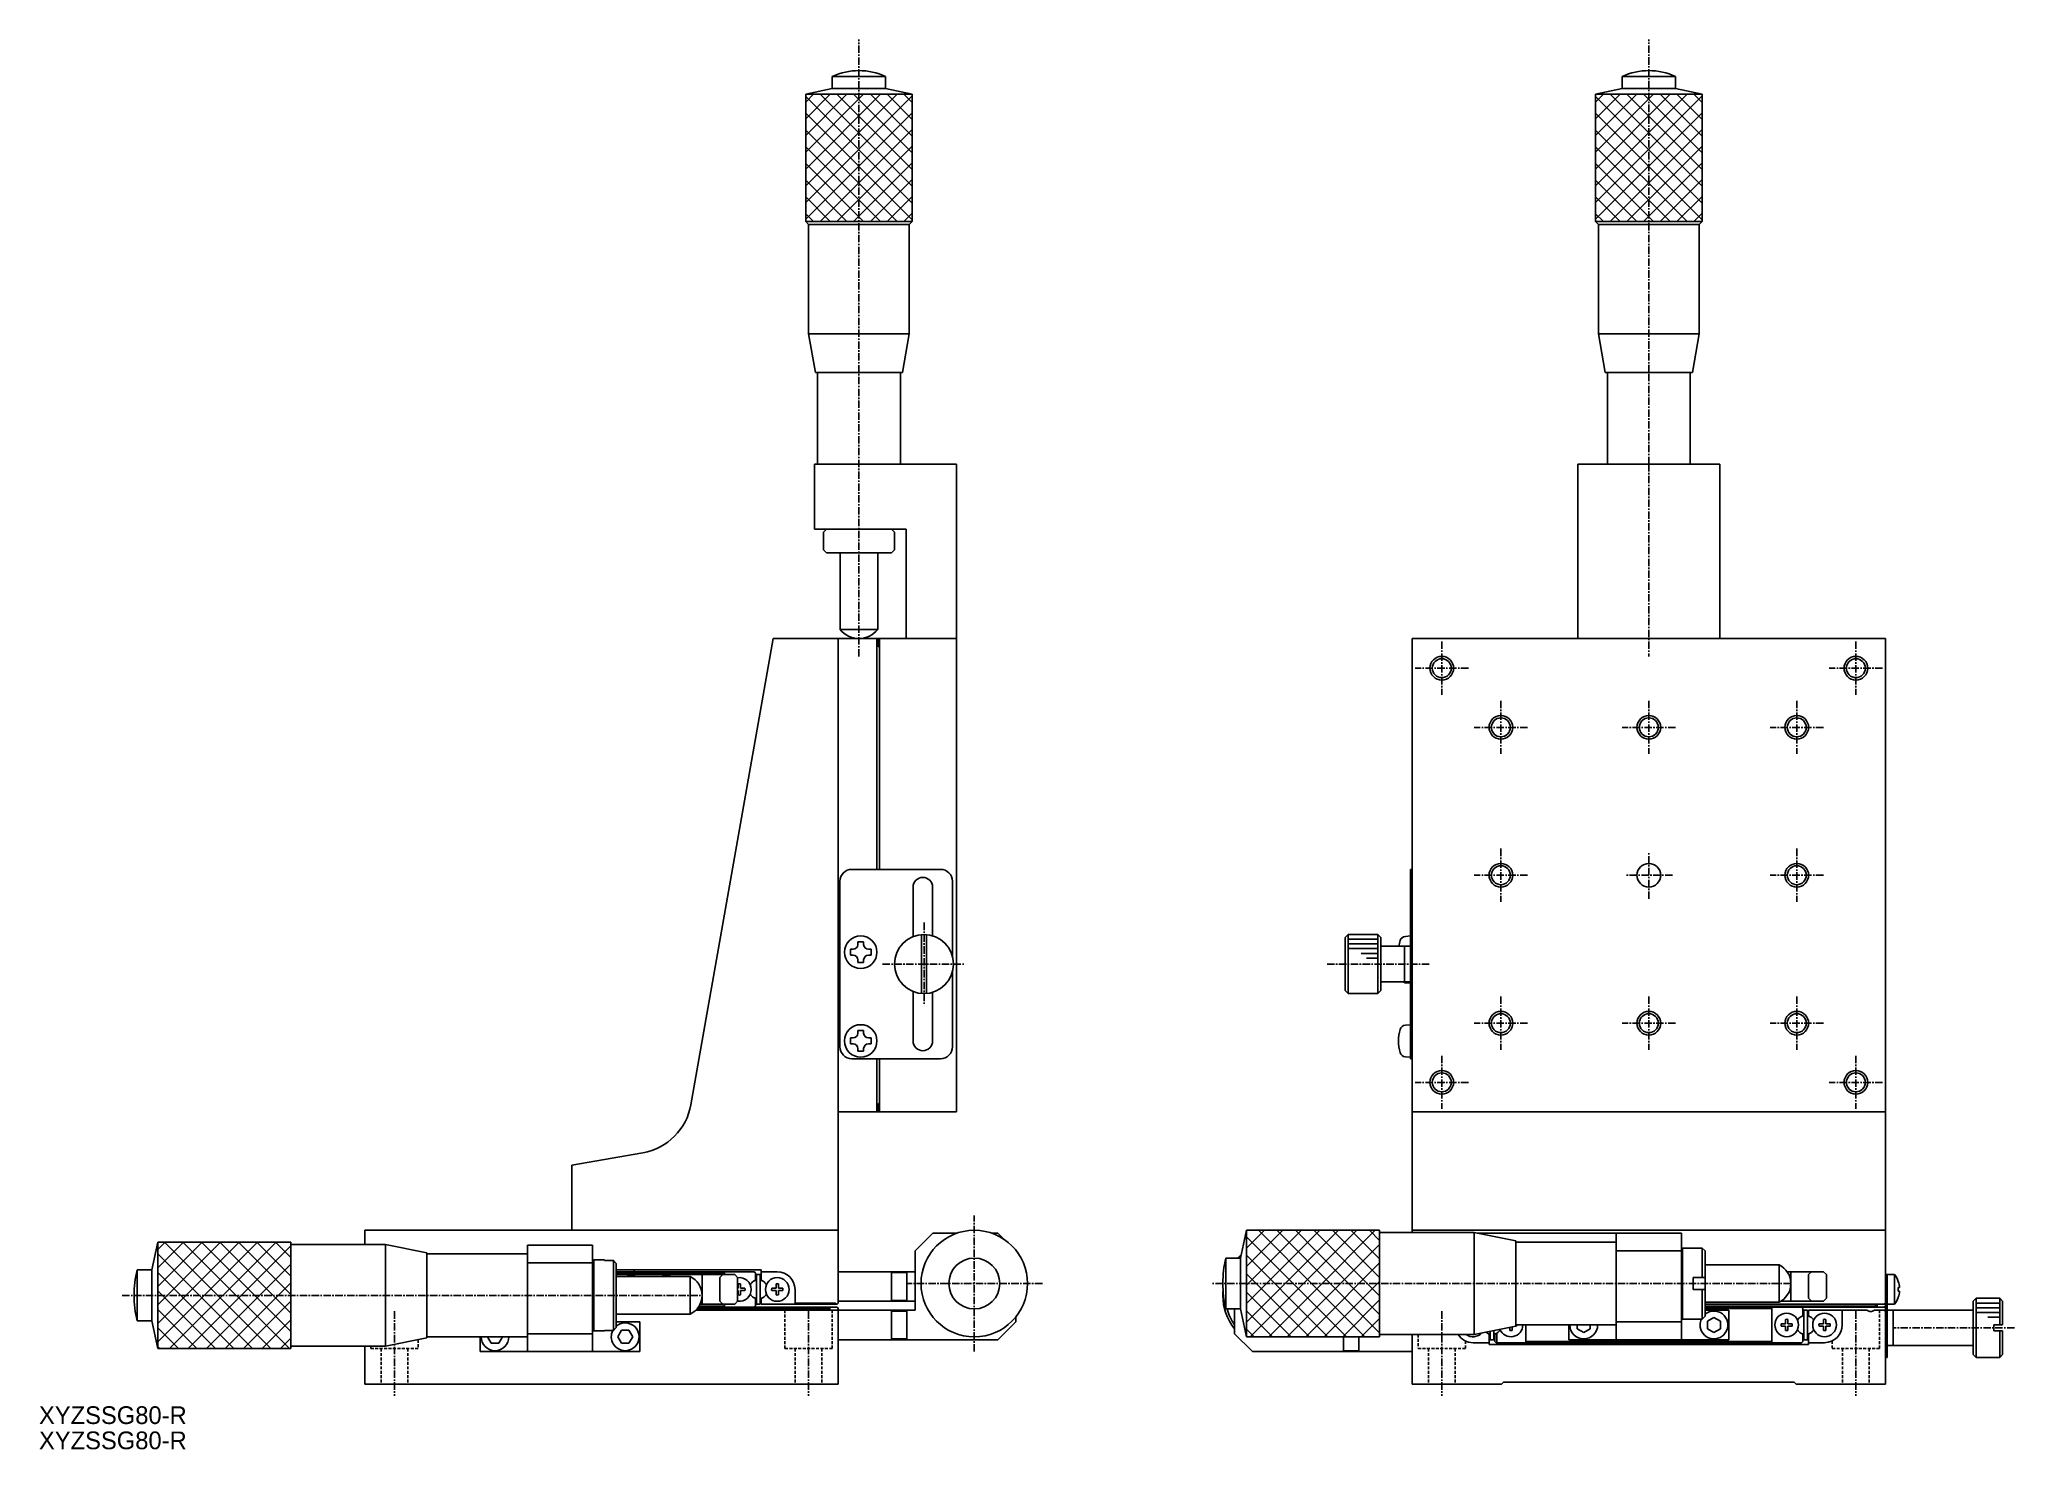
# Model space of a CAD drawing. Extents: x 483 to 817, y -94 to 144.
import ezdxf

# ---------------------------------------------------------------- set-up
doc = ezdxf.new("R2010")
doc.units = 0
doc.linetypes.add('CENTER', pattern=[2, 1.25, -0.25, 0.25, -0.25])
doc.linetypes.add('DASHED', pattern=[0.75, 0.5, -0.25])
doc.layers.get('0').update_dxf_attribs({"linetype": 'CONTINUOUS'})
doc.layers.add('CENTER', color=1, linetype='CENTER')
doc.styles.get("Standard").update_dxf_attribs({"font": 'FGP教科書体NT-M'})

msp = doc.modelspace()

# ---------------------------------------------------------------- texts
at = {"color": 7}
for p in [(482.840439, -89.651177), (482.840439, -93.913193)]:
    msp.add_text('XYZSSG80-R', height=3, dxfattribs=at).set_placement(p)

# ---------------------------------------------------------------- linework, layer by layer
at = {"color": 7, "linetype": 'CONTINUOUS'}
for p, q in [((616.918596, 138.09765), (625.918596, 138.09765)), ((616.918596, 136.097647), (616.918596, 138.09765)), ((625.918596, 136.097647), (625.918596, 138.09765)), ((750.418593, 138.09765), (759.418596, 138.09765)), ((750.418593, 136.097647), (750.418593, 138.09765)), ((759.418596, 136.097647), (759.418596, 138.09765)), ((612.418597, 135.09765), (616.918596, 136.097647)), ((612.418597, 135.09765), (630.418595, 135.09765)), ((612.418597, 135.09765), (612.418597, 113.597649)), ((616.918596, 136.097647), (625.918596, 136.097647)), ((630.418595, 135.09765), (625.918596, 136.097647)), ((630.418595, 135.09765), (630.418595, 113.597649)), ((745.918597, 135.09765), (750.418593, 136.097647)), ((745.918597, 135.09765), (745.918597, 113.597649)), ((745.918597, 135.09765), (763.918596, 135.09765)), ((750.418593, 136.097647), (759.418596, 136.097647)), ((763.918596, 135.09765), (759.418596, 136.097647)), ((763.918596, 135.09765), (763.918596, 113.597649)), ((612.418597, 113.597649), (630.418595, 113.597649)), ((612.918596, 113.097652), (612.418597, 113.597649)), ((629.918599, 113.097652), (630.418595, 113.597649)), ((745.918597, 113.597649), (763.918596, 113.597649)), ((746.418593, 113.097652), (745.918597, 113.597649)), ((763.418596, 113.097652), (763.918596, 113.597649)), ((629.918599, 113.097652), (612.918596, 113.097652)), ((612.918596, 94.597647), (612.918596, 113.097652)), ((629.918599, 94.597647), (629.918599, 113.097652)), ((763.418596, 113.097652), (746.418593, 113.097652)), ((746.418593, 94.597647), (746.418593, 113.097652)), ((763.418596, 94.597647), (763.418596, 113.097652)), ((612.918596, 94.597647), (629.918599, 94.597647)), ((612.918596, 94.597647), (614.064726, 88.097644)), ((629.918599, 94.597647), (628.772475, 88.097644)), ((746.418593, 94.597647), (763.418596, 94.597647)), ((746.418593, 94.597647), (747.564723, 88.097644)), ((763.418596, 94.597647), (762.272469, 88.097644)), ((614.064726, 88.097644), (628.772475, 88.097644)), ((614.418596, 72.597648), (614.418596, 88.097644)), ((628.418596, 72.597648), (628.418596, 88.097644)), ((747.564723, 88.097644), (762.272469, 88.097644)), ((747.918593, 72.597648), (747.918593, 88.097644)), ((761.918596, 72.597648), (761.918596, 88.097644)), ((613.9186, 72.597648), (637.918595, 72.597648)), ((613.9186, 61.597648), (613.9186, 72.597648)), ((637.918595, -36.902353), (637.918595, 72.597648)), ((742.918594, 72.597648), (766.918598, 72.597648)), ((742.918594, 43.09765), (742.918594, 72.597648)), ((766.918598, 72.597648), (766.918598, 43.09765)), ((629.418602, 61.597648), (613.9186, 61.597648)), ((615.418596, 61.097645), (615.918596, 61.597645)), ((615.418596, 61.097645), (615.418596, 58.097646)), ((626.918599, 61.597645), (627.418596, 61.097645)), ((627.418596, 58.097646), (627.418596, 61.097645)), ((629.418602, 43.09765), (629.418602, 61.597648)), ((615.418596, 58.097646), (615.918596, 57.597646)), ((615.918596, 57.597646), (626.918599, 57.597646)), ((618.243599, 44.664668), (618.243599, 57.597646)), ((624.593596, 44.664668), (624.593596, 57.597646)), ((626.918599, 57.597646), (627.418596, 58.097646)), ((618.243599, 44.664668), (624.593596, 44.664668)), ((606.918595, 43.097631), (593.028839, -35.675082)), ((606.918595, 43.097647), (617.918593, 43.097647)), ((617.918593, 43.097647), (624.918595, 43.097647)), ((617.918593, -36.902353), (617.918593, 43.097647)), ((617.918593, 43.097647), (617.918593, -56.902355)), ((624.418595, 4.097647), (624.418595, 43.097647)), ((624.718595, 41.697647), (624.718595, 43.097647)), ((624.718595, 41.697647), (624.918595, 41.697647)), ((624.918595, 4.097647), (624.918595, 43.097647)), ((624.918595, 43.097647), (637.918595, 43.097647)), ((794.918593, 43.097647), (714.918593, 43.097647)), ((714.918594, -56.902355), (714.918594, 43.097647)), ((794.918593, 43.097647), (794.918593, -56.902355)), ((635.218595, 4.097647), (620.218595, 4.097647)), ((714.618593, -27.902353), (714.618593, 4.097647)), ((714.618593, 4.097647), (714.918593, 4.097647)), ((618.218595, -25.902353), (618.218595, 2.097647)), ((630.568595, 1.097647), (630.568595, -7.257194)), ((633.868595, 1.097647), (633.868595, -7.11722)), ((637.218595, 2.097647), (637.218595, -10.502353)), ((619.968596, -10.402353), (619.968596, -9.402353)), ((619.968596, -9.402353), (620.418595, -9.402353)), ((621.218595, -8.152353), (622.218595, -8.152353)), ((621.218595, -8.152353), (621.218595, -8.602353)), ((622.218595, -8.152353), (622.218595, -8.602353)), ((623.468595, -9.402353), (623.018596, -9.402353)), ((623.468595, -9.402353), (623.468595, -10.402353)), ((632.018595, -6.918379), (632.018595, -16.886327)), ((632.818596, -6.918379), (632.818596, -16.886327)), ((703.618592, -7.402354), (704.118593, -6.902354)), ((703.618592, -7.402354), (703.618592, -16.402352)), ((704.118593, -6.902354), (709.118592, -6.902354)), ((704.118593, -16.902353), (704.118593, -6.902354)), ((709.118592, -16.902353), (709.118592, -6.902354)), ((709.118592, -6.902354), (709.618593, -7.402354)), ((709.618593, -16.402352), (709.618593, -7.402354)), ((709.618593, -8.902353), (713.618593, -8.902353)), ((713.618593, -8.902353), (713.618593, -14.902353)), ((713.618593, -8.902353), (713.618593, -14.902353)), ((713.618593, -8.902353), (714.618593, -8.902353)), ((714.618593, -7.152353), (713.771344, -7.226477)), ((714.618593, -7.152353), (714.618593, -8.902353)), ((714.618593, -8.902353), (714.618593, -14.902353)), ((619.968596, -10.402353), (620.418595, -10.402353)), ((621.218595, -11.652353), (621.218595, -11.202354)), ((622.218595, -11.652353), (621.218595, -11.652353)), ((622.218595, -11.652353), (622.218595, -11.202354)), ((623.468595, -10.402353), (623.018596, -10.402353)), ((637.218595, -13.302353), (637.218595, -25.902353)), ((630.568595, -16.547512), (630.568595, -24.902353)), ((633.868595, -16.687486), (633.868595, -24.902353)), ((703.618592, -16.402352), (704.118593, -16.902353)), ((709.118592, -16.902353), (709.618593, -16.402352)), ((709.618593, -14.902353), (713.618593, -14.902353)), ((714.618593, -14.902353), (713.618593, -14.902353)), ((713.851143, -15.08521), (714.618593, -15.152353)), ((704.118593, -16.902353), (709.118592, -16.902353)), ((621.218595, -23.152353), (622.218595, -23.152353)), ((621.218595, -23.152353), (621.218595, -23.602353)), ((622.218595, -23.152353), (622.218595, -23.602353)), ((714.618593, -22.152353), (713.771344, -22.226477)), ((714.618593, -22.152353), (714.618593, -27.652353)), ((619.968596, -25.402353), (619.968596, -24.402353)), ((619.968596, -24.402353), (620.418595, -24.402353)), ((619.968596, -25.402353), (620.418595, -25.402353)), ((621.218595, -26.652353), (621.218595, -26.202354)), ((622.218595, -26.652353), (621.218595, -26.652353)), ((622.218595, -26.652353), (622.218595, -26.202354)), ((623.468595, -24.402353), (623.018596, -24.402353)), ((623.468595, -25.402353), (623.018596, -25.402353)), ((623.468595, -24.402353), (623.468595, -25.402353)), ((635.218595, -27.902353), (620.218595, -27.902353)), ((624.418595, -36.902353), (624.418595, -27.902353)), ((624.918595, -36.902353), (624.918595, -27.902353)), ((714.618593, -27.652353), (713.771344, -27.578228)), ((714.918593, -27.902353), (714.618593, -27.902353)), ((624.718595, -35.502353), (624.918595, -35.502353)), ((624.718595, -35.502353), (624.718595, -36.902353)), ((617.918593, -36.902353), (624.918595, -36.902353)), ((624.918595, -36.902353), (637.918595, -36.902353)), ((794.918593, -36.902353), (714.918593, -36.902353)), ((572.918594, -45.902357), (572.918594, -56.902355)), ((584.917254, -43.786676), (572.91861, -45.902355)), ((501.918593, -63.602355), (502.918593, -58.902355)), ((525.418593, -58.902355), (502.918593, -58.902355)), ((502.918593, -58.902355), (502.918593, -76.902355)), ((525.418593, -76.902355), (525.418593, -58.902355)), ((525.418593, -59.302355), (541.418593, -59.302355)), ((537.918593, -56.902355), (537.918593, -59.302355)), ((537.918593, -56.902355), (617.918593, -56.902355)), ((537.918593, -59.302355), (537.918593, -57.502355)), ((541.418593, -59.302355), (548.418593, -60.702355)), ((541.418593, -76.502355), (541.418593, -59.302355)), ((576.418593, -59.402355), (565.418593, -59.402355)), ((565.418593, -60.902355), (565.418593, -59.402355)), ((565.418593, -59.402355), (565.418593, -62.402355)), ((617.918593, -56.902355), (572.918594, -56.902355)), ((576.418593, -62.402355), (576.418593, -59.402355)), ((617.918593, -56.902355), (617.918593, -69.202355)), ((630.918593, -60.402355), (633.918593, -57.402355)), ((637.960553, -57.402355), (633.918593, -57.402355)), ((644.918593, -57.402355), (643.876633, -57.402355)), ((644.918593, -57.402355), (645.969636, -58.453397)), ((685.918593, -61.602355), (686.918593, -56.902355)), ((709.418593, -56.902355), (686.918593, -56.902355)), ((686.918593, -56.902355), (686.918593, -74.902355)), ((709.418593, -56.902355), (709.418593, -65.902331)), ((709.418593, -74.902355), (709.418593, -56.902355)), ((709.418593, -57.302355), (725.418593, -57.302355)), ((714.918593, -56.902355), (714.918593, -57.302355)), ((714.918593, -56.902355), (794.918593, -56.902355)), ((794.918593, -56.902355), (714.918594, -56.902355)), ((715.418593, -56.902355), (715.518593, -56.902355)), ((725.418593, -57.302355), (732.418593, -58.702355)), ((725.418593, -74.502355), (725.418593, -57.302355)), ((749.418593, -57.402355), (725.918593, -57.402355)), ((732.418593, -73.102355), (732.418593, -58.702355)), ((732.418593, -58.902355), (749.418593, -58.902355)), ((760.418593, -57.402355), (749.418593, -57.402355)), ((749.418593, -58.902355), (749.418593, -57.402355)), ((749.418593, -57.402355), (749.418593, -60.402355)), ((760.418593, -60.402355), (760.418593, -57.402355)), ((760.418593, -60.102355), (760.618593, -59.902355)), ((760.618593, -59.902355), (763.918593, -59.902355)), ((760.618593, -65.902355), (760.618593, -59.902355)), ((763.918593, -59.902355), (764.418593, -60.402355)), ((763.918593, -59.902355), (763.918593, -64.902355)), ((794.918593, -56.902355), (794.918593, -69.202355)), ((548.418593, -75.102355), (548.418593, -60.702355)), ((548.418593, -60.902355), (565.418593, -60.902355)), ((565.418593, -62.402355), (576.418593, -62.402355)), ((565.418593, -67.902355), (565.418593, -62.402355)), ((576.418593, -62.102355), (576.618593, -61.902355)), ((576.418593, -62.402355), (576.418593, -74.402355)), ((576.618593, -61.902355), (578.418593, -61.902355)), ((576.618593, -73.902355), (576.618593, -61.902355)), ((578.418593, -61.986275), (578.418593, -61.902355)), ((579.918593, -61.986275), (578.418593, -61.986275)), ((580.418593, -62.494027), (579.918593, -61.986275)), ((579.918593, -61.986275), (579.918593, -73.818435)), ((580.418593, -73.310682), (580.418593, -62.494027)), ((630.918593, -70.402355), (630.918593, -60.402355)), ((630.918593, -60.402355), (630.918593, -70.402355)), ((683.418593, -61.602355), (685.918593, -61.602355)), ((683.418593, -61.602355), (683.418593, -70.202355)), ((685.718593, -61.602355), (685.972647, -61.348301)), ((685.918593, -70.202355), (685.918593, -61.602355)), ((749.418593, -60.402355), (760.418593, -60.402355)), ((749.418593, -65.902336), (749.418593, -60.402355)), ((760.418593, -60.402355), (760.418593, -72.402355)), ((764.418593, -64.902355), (764.418593, -60.402355)), ((764.418593, -62.727355), (776.918593, -62.727355)), ((776.918593, -62.727355), (776.918593, -69.077355)), ((499.418593, -63.602355), (501.918593, -63.602355)), ((499.418593, -63.602355), (499.418593, -72.202355)), ((501.918593, -72.202355), (501.918593, -63.602355)), ((580.418593, -63.602355), (604.918593, -63.602355)), ((580.418593, -63.902355), (598.718593, -63.902355)), ((598.718593, -64.102355), (580.418593, -64.102355)), ((594.918593, -64.402355), (580.418593, -64.402355)), ((580.418593, -64.727355), (592.918593, -64.727355)), ((583.418593, -63.602355), (583.418593, -63.902355)), ((600.918598, -63.602355), (583.418593, -63.602355)), ((592.918593, -64.727355), (592.918593, -71.077355)), ((598.418593, -64.402355), (594.918593, -64.402355)), ((594.918593, -64.402355), (594.918593, -64.902355)), ((594.918593, -64.402355), (594.918593, -67.902355)), ((594.918593, -68.902355), (594.918593, -64.902355)), ((597.918593, -64.902355), (598.418593, -64.402355)), ((597.918593, -64.902355), (597.918593, -68.902355)), ((600.418593, -64.402355), (598.418593, -64.402355)), ((603.618593, -63.902355), (598.718593, -63.902355)), ((598.718593, -64.102355), (598.718593, -63.902355)), ((598.718593, -64.102355), (598.718593, -64.402355)), ((600.418593, -64.402355), (600.918593, -64.902355)), ((600.918593, -68.902355), (600.918593, -64.902355)), ((600.918593, -66.702355), (601.018593, -66.702355)), ((601.018593, -66.702355), (600.918593, -66.702355)), ((601.018593, -65.973646), (601.018593, -66.702355)), ((601.418593, -65.973646), (601.418593, -66.515962)), ((601.418593, -66.702355), (601.418593, -65.973646)), ((602.147302, -66.702355), (601.418593, -66.702355)), ((602.147302, -66.702355), (601.604986, -66.702355)), ((603.618593, -63.902355), (603.718593, -63.902355)), ((603.624843, -65.52754), (603.918593, -65.357942)), ((603.918593, -65.357942), (603.624843, -65.52754)), ((603.718593, -63.902355), (603.918593, -64.102355)), ((603.918593, -64.102355), (603.918593, -65.357942)), ((604.118591, -65.252355), (604.118591, -65.343459)), ((604.118591, -65.252355), (604.118591, -65.343459)), ((604.118591, -65.252355), (604.118591, -65.343459)), ((604.118591, -65.252355), (604.118591, -65.343459)), ((604.118591, -65.252355), (604.118591, -65.343459)), ((604.118591, -65.252355), (604.118591, -65.343459)), ((604.118591, -65.252355), (604.118591, -65.343459)), ((604.118591, -65.252355), (604.118591, -65.343459)), ((604.118591, -65.252355), (604.118591, -65.343459)), ((604.118591, -65.252355), (604.118591, -65.343459)), ((604.118591, -65.252355), (604.118591, -65.343459)), ((604.118591, -65.252355), (604.118591, -65.343459)), ((604.118591, -65.252355), (604.118591, -65.343459)), ((604.118591, -65.252355), (604.118591, -66.902355)), ((604.718593, -64.402355), (604.118593, -64.402355)), ((604.118593, -64.402355), (604.718593, -64.402355)), ((604.118593, -64.402355), (604.118593, -69.402355)), ((604.118593, -64.402355), (604.118593, -65.343459)), ((604.718593, -64.402355), (604.718593, -69.402355)), ((604.918593, -63.902355), (604.918593, -63.602355)), ((604.918593, -63.602355), (604.918593, -63.902355)), ((607.618593, -63.902355), (604.918593, -63.902355)), ((604.918593, -63.902355), (604.918593, -65.357942)), ((604.918593, -63.902355), (604.918593, -65.357942)), ((607.618593, -63.902355), (604.918593, -63.902355)), ((604.918593, -65.357942), (605.212343, -65.52754)), ((604.918593, -65.357942), (605.212343, -65.52754)), ((606.689885, -66.702355), (607.232201, -66.702355)), ((607.418593, -66.702355), (606.689885, -66.702355)), ((607.418593, -65.973646), (607.418593, -66.702355)), ((607.818593, -65.973646), (607.818593, -66.515962)), ((607.818593, -66.702355), (607.818593, -65.973646)), ((608.547302, -66.702355), (607.818593, -66.702355)), ((608.547302, -66.702355), (608.004986, -66.702355)), ((626.918593, -63.902355), (617.918593, -63.902355)), ((630.918593, -63.902355), (626.918593, -63.902355)), ((626.918593, -64.402355), (626.918593, -63.902355)), ((626.918593, -64.052355), (629.518593, -64.052355)), ((626.918593, -64.402355), (626.918593, -68.402355)), ((629.518593, -64.052355), (629.518593, -66.402355)), ((629.518593, -66.402355), (629.518593, -68.752355)), ((749.418593, -72.402355), (749.418593, -65.902355)), ((760.618593, -71.902355), (760.618593, -65.902355)), ((762.418593, -64.902355), (763.918593, -64.902355)), ((762.418593, -66.902355), (762.418593, -64.902355)), ((763.918593, -64.902355), (764.418593, -64.902355)), ((764.418593, -65.902342), (764.418593, -64.902355)), ((764.418593, -66.902355), (764.418593, -65.902342)), ((778.918593, -63.902355), (778.295246, -63.902355)), ((782.418593, -63.902355), (778.918593, -63.902355)), ((778.918593, -63.902355), (778.918593, -64.402355)), ((778.918593, -63.902355), (778.918593, -65.902355)), ((778.918593, -68.402355), (778.918593, -64.402355)), ((778.918593, -65.902355), (778.918593, -68.902355)), ((781.918593, -64.402355), (782.418593, -63.902355)), ((781.918593, -64.402355), (781.918593, -68.402355)), ((784.418593, -63.902355), (782.418593, -63.902355)), ((784.418593, -63.902355), (784.918593, -64.402355)), ((784.918593, -68.402355), (784.918593, -64.402355)), ((795.218593, -64.402355), (794.918593, -64.402355)), ((795.218593, -64.402355), (796.441092, -64.402355)), ((795.218593, -66.402355), (795.218593, -64.402355)), ((795.218593, -66.402355), (795.218593, -76.402355)), ((796.441092, -64.402355), (796.441092, -69.402355)), ((797.083896, -65.552355), (797.083896, -65.58611)), ((797.083896, -65.552355), (797.083896, -65.58611)), ((797.29603, -66.602355), (797.083896, -66.602355)), ((797.083896, -66.602355), (797.083896, -67.202355)), ((525.418593, -67.902394), (525.418593, -76.902355)), ((565.418593, -74.402355), (565.418593, -67.902385)), ((598.718593, -69.902355), (594.295246, -69.902355)), ((594.423582, -69.702355), (598.718593, -69.702355)), ((598.718593, -69.402355), (594.58301, -69.402355)), ((594.58301, -69.402355), (594.918593, -69.402355)), ((594.918593, -67.902355), (594.918593, -69.402355)), ((594.918593, -68.902355), (594.918593, -69.402355)), ((594.918593, -69.402355), (598.418593, -69.402355)), ((598.418593, -69.402355), (597.918593, -68.902355)), ((598.418593, -69.402355), (600.418593, -69.402355)), ((600.418593, -69.402355), (598.718593, -69.402355)), ((598.718593, -69.402355), (598.718593, -69.702355)), ((598.718593, -69.902355), (598.718593, -69.702355)), ((598.718593, -69.902355), (616.418593, -69.902355)), ((598.718593, -69.902355), (603.618593, -69.902355)), ((600.418593, -69.402355), (600.918593, -68.902355)), ((600.918593, -68.902355), (600.418593, -69.402355)), ((600.918593, -67.102355), (601.018593, -67.102355)), ((601.018593, -67.102355), (601.018593, -67.831064)), ((601.418593, -67.831064), (601.418593, -67.102355)), ((601.418593, -67.102355), (602.147302, -67.102355)), ((601.418593, -67.831064), (601.418593, -67.288747)), ((603.718593, -69.902355), (603.618593, -69.902355)), ((603.624843, -68.27717), (603.918593, -68.446767)), ((603.918593, -69.702355), (603.718593, -69.902355)), ((603.918593, -69.702355), (603.718593, -69.902355)), ((603.918593, -68.446767), (603.918593, -69.702355)), ((604.118591, -66.902355), (604.118591, -68.552355)), ((604.118591, -68.461251), (604.118591, -68.552355)), ((604.118591, -68.461251), (604.118591, -68.552355)), ((604.118591, -68.461251), (604.118591, -68.552355)), ((604.118591, -68.461251), (604.118591, -68.552355)), ((604.118591, -68.461251), (604.118591, -68.552355)), ((604.118591, -68.461251), (604.118591, -68.552355)), ((604.118591, -68.461251), (604.118591, -68.552355)), ((604.118591, -68.461251), (604.118591, -68.552355)), ((604.118591, -68.461251), (604.118591, -68.552355)), ((604.118591, -68.461251), (604.118591, -68.552355)), ((604.118591, -68.461251), (604.118591, -68.552355)), ((604.118591, -68.461251), (604.118591, -68.552355)), ((604.118591, -68.461251), (604.118591, -68.552355)), ((604.118591, -68.461251), (604.118591, -68.552355)), ((604.118591, -68.461251), (604.118591, -68.552355)), ((604.118591, -68.461251), (604.118591, -68.552355)), ((604.118591, -68.461251), (604.118591, -68.552355)), ((604.118591, -68.461251), (604.118591, -68.552355)), ((604.118591, -68.461251), (604.118591, -68.552355)), ((604.118591, -68.461251), (604.118591, -68.552355)), ((604.118591, -68.461251), (604.118591, -68.552355)), ((604.118591, -68.461251), (604.118591, -68.552355)), ((604.118591, -68.461251), (604.118591, -68.552355)), ((604.118591, -68.461251), (604.118591, -68.552355)), ((604.118591, -68.461251), (604.118591, -68.552355)), ((604.118591, -68.461251), (604.118591, -68.552355)), ((604.118591, -68.461251), (604.118591, -68.552355)), ((604.118591, -68.461251), (604.118591, -68.552355)), ((604.118591, -68.461251), (604.118591, -68.552355)), ((604.118591, -68.461251), (604.118591, -68.552355)), ((604.118591, -68.461251), (604.118591, -68.552355)), ((604.118593, -68.461251), (604.118593, -69.402355)), ((604.718593, -69.402355), (604.118593, -69.402355)), ((605.212343, -68.27717), (604.918593, -68.446767)), ((604.918593, -68.446767), (604.918593, -69.402355)), ((604.918593, -68.446767), (604.918593, -69.402355)), ((604.918593, -69.402355), (610.618593, -69.402355)), ((604.918593, -69.402355), (610.618593, -69.402355)), ((606.689885, -67.102355), (607.418593, -67.102355)), ((607.418593, -67.102355), (607.418593, -67.831064)), ((607.818593, -67.831064), (607.818593, -67.102355)), ((607.818593, -67.102355), (608.547302, -67.102355)), ((607.818593, -67.831064), (607.818593, -67.288747)), ((610.618593, -69.402355), (610.618593, -66.902355)), ((610.618593, -69.202355), (610.618593, -66.902355)), ((610.618593, -69.202355), (610.618593, -69.402355)), ((610.618593, -69.202355), (617.418593, -69.202355)), ((610.618593, -69.402355), (617.618593, -69.402355)), ((617.618593, -69.402355), (610.618593, -69.402355)), ((616.218593, -70.102355), (616.418593, -69.902355)), ((616.418593, -69.902355), (616.518593, -69.902355)), ((617.718593, -69.902355), (616.518593, -69.902355)), ((616.518593, -70.402355), (616.518593, -69.902355)), ((617.618593, -69.402355), (617.418593, -69.202355)), ((617.618593, -69.402355), (617.718593, -69.402355)), ((617.718593, -69.402355), (617.618593, -69.402355)), ((617.718593, -69.402355), (617.918593, -69.202355)), ((617.918593, -69.202355), (617.718593, -69.402355)), ((617.718593, -69.902355), (617.918593, -70.102355)), ((626.918593, -68.902355), (617.918593, -68.902355)), ((617.918593, -68.902355), (626.918593, -68.902355)), ((626.918593, -68.902355), (626.918593, -68.402355)), ((629.518593, -68.752355), (626.918593, -68.752355)), ((626.918593, -68.902355), (630.918593, -68.902355)), ((630.918593, -68.902355), (626.918593, -68.902355)), ((763.918593, -66.902355), (762.418593, -66.902355)), ((764.418593, -66.902355), (763.918593, -66.902355)), ((763.918593, -66.902355), (763.918593, -71.902355)), ((764.418593, -71.402355), (764.418593, -66.902355)), ((776.918593, -69.077355), (764.418593, -69.077355)), ((764.418593, -69.402355), (793.518593, -69.402355)), ((794.618593, -69.402355), (764.418593, -69.402355)), ((764.418593, -69.702355), (793.218593, -69.702355)), ((764.418593, -69.902355), (775.718593, -69.902355)), ((775.718593, -69.902355), (780.618593, -69.902355)), ((775.718593, -70.102355), (775.718593, -69.902355)), ((784.418593, -68.902355), (777.24004, -68.902355)), ((777.24004, -68.902355), (778.918593, -68.902355)), ((778.918593, -68.402355), (778.918593, -68.902355)), ((778.918593, -68.902355), (782.418593, -68.902355)), ((780.618593, -69.902355), (780.718593, -69.902355)), ((780.918593, -70.102355), (780.718593, -69.902355)), ((780.718593, -69.902355), (783.418593, -69.902355)), ((783.418593, -69.902355), (780.718593, -69.902355)), ((783.418593, -69.902355), (780.718593, -69.902355)), ((793.418593, -69.902355), (780.718593, -69.902355)), ((782.418593, -68.902355), (781.918593, -68.402355)), ((782.418593, -68.902355), (784.418593, -68.902355)), ((783.418593, -69.902355), (793.418593, -69.902355)), ((784.418593, -68.902355), (784.918593, -68.402355)), ((784.918593, -68.402355), (784.418593, -68.902355)), ((793.218593, -69.702355), (793.218593, -69.402355)), ((793.218593, -69.702355), (793.418593, -69.902355)), ((793.418593, -69.902355), (793.518593, -69.902355)), ((793.518593, -69.902355), (793.418593, -69.902355)), ((793.518593, -69.402355), (794.718593, -69.402355)), ((793.518593, -69.902355), (793.518593, -69.402355)), ((794.718593, -69.902355), (793.518593, -69.902355)), ((794.718593, -69.902355), (793.518593, -69.902355)), ((794.718593, -69.402355), (794.618593, -69.402355)), ((794.718593, -69.402355), (794.918593, -69.202355)), ((794.918593, -69.202355), (794.718593, -69.402355)), ((794.718593, -69.902355), (794.918593, -69.702355)), ((794.918593, -69.702355), (794.718593, -69.902355)), ((794.918593, -69.202355), (794.918593, -69.702355)), ((794.918593, -69.702355), (794.918593, -70.602355)), ((794.918593, -69.702355), (794.918593, -70.602355)), ((796.441092, -69.402355), (795.218593, -69.402355)), ((797.083896, -67.202355), (797.29603, -67.202355)), ((797.083896, -68.2186), (797.083896, -68.252355)), ((797.083896, -68.2186), (797.083896, -68.252355)), ((809.718593, -68.902355), (810.218593, -68.402355)), ((809.718593, -68.902355), (809.718593, -77.902355)), ((810.218593, -68.402355), (814.218593, -68.402355)), ((810.218593, -78.402355), (810.218593, -68.402355)), ((814.218593, -68.402355), (814.718593, -68.902355)), ((814.218593, -68.402355), (814.218593, -72.901975)), ((814.718593, -72.902014), (814.718593, -68.902355)), ((814.718593, -72.902696), (814.718593, -68.902355)), ((501.918593, -72.202355), (499.418593, -72.202355)), ((502.918593, -76.902355), (501.918593, -72.202355)), ((579.918593, -73.818435), (580.418593, -73.310682)), ((592.918593, -71.077355), (580.418593, -71.077355)), ((584.418593, -72.402355), (580.418613, -72.402355)), ((584.418593, -77.402355), (584.418593, -72.402355)), ((593.876642, -70.402355), (617.618593, -70.402355)), ((616.218593, -70.102355), (594.146436, -70.102355)), ((616.218593, -70.402355), (616.218593, -70.102355)), ((617.618593, -70.402355), (617.718593, -70.402355)), ((617.718593, -70.402355), (617.918593, -70.602355)), ((617.918593, -70.602355), (617.918593, -70.102355)), ((617.918593, -70.402355), (626.918593, -70.402355)), ((617.918593, -70.602355), (617.918593, -82.902355)), ((630.918593, -70.402355), (626.918593, -70.402355)), ((626.918593, -70.402355), (626.918593, -75.402355)), ((626.918593, -70.552355), (629.518593, -70.552355)), ((629.518593, -70.552355), (629.518593, -72.902355)), ((629.518593, -72.902355), (629.518593, -75.252355)), ((644.918593, -75.402355), (647.918593, -72.402355)), ((647.918593, -72.402355), (644.918593, -75.402355)), ((647.918593, -72.402355), (647.918593, -71.559209)), ((685.918593, -70.202355), (683.418593, -70.202355)), ((684.918593, -74.402355), (684.918593, -70.202355)), ((684.918593, -70.202355), (684.918593, -74.402355)), ((686.918593, -74.902355), (685.918593, -70.202355)), ((732.418593, -73.102355), (725.418593, -74.502355)), ((731.418593, -73.302355), (731.418593, -73.831064)), ((731.818593, -73.831064), (731.818593, -73.222355)), ((731.818593, -73.831064), (731.818593, -73.288747)), ((749.418593, -72.902355), (732.418593, -72.902355)), ((732.418593, -73.102355), (732.547302, -73.102355)), ((734.118593, -75.902355), (734.118593, -72.902355)), ((734.118593, -75.702355), (734.118593, -72.902355)), ((741.418593, -75.402355), (741.418593, -72.902355)), ((741.418593, -72.902355), (741.418593, -75.402355)), ((742.818593, -72.902355), (742.818593, -73.53744)), ((745.018593, -72.902355), (745.018593, -73.53744)), ((745.018593, -73.53744), (745.018593, -72.902355)), ((760.418593, -72.402355), (749.418593, -72.402355)), ((749.418593, -72.402355), (749.418593, -75.402355)), ((749.418593, -72.902355), (749.418593, -75.402355)), ((760.618593, -71.902355), (760.418593, -71.702355)), ((760.418593, -75.402355), (760.418593, -72.402355)), ((763.918593, -71.902355), (760.618593, -71.902355)), ((764.418593, -71.402355), (763.918593, -71.902355)), ((775.718593, -70.102355), (764.418593, -70.102355)), ((768.418593, -70.402355), (764.418613, -70.402355)), ((765.918593, -71.632185), (764.818593, -72.26727)), ((764.818593, -72.26727), (764.818593, -73.53744)), ((765.918593, -71.632185), (767.018593, -72.26727)), ((767.018593, -72.26727), (765.918593, -71.632185)), ((767.018593, -72.26727), (767.018593, -73.53744)), ((767.018593, -73.53744), (767.018593, -72.26727)), ((768.418593, -75.402355), (768.418593, -70.402355)), ((775.718593, -75.702355), (775.718593, -70.102355)), ((777.289885, -72.702355), (777.832201, -72.702355)), ((778.018593, -72.702355), (777.289885, -72.702355)), ((777.289885, -73.102355), (778.018593, -73.102355)), ((778.018593, -71.973646), (778.018593, -72.702355)), ((778.018593, -73.102355), (778.018593, -73.831064)), ((778.418593, -71.973646), (778.418593, -72.515962)), ((778.418593, -72.702355), (778.418593, -71.973646)), ((779.147302, -72.702355), (778.418593, -72.702355)), ((778.418593, -73.831064), (778.418593, -73.102355)), ((778.418593, -73.102355), (779.147302, -73.102355)), ((778.418593, -73.831064), (778.418593, -73.288747)), ((779.147302, -72.702355), (778.604986, -72.702355)), ((780.624843, -71.52754), (780.918593, -71.357942)), ((780.918593, -71.357942), (780.624843, -71.52754)), ((780.918593, -70.102355), (780.918593, -71.357942)), ((781.718593, -70.402355), (781.118593, -70.402355)), ((781.118593, -70.402355), (781.718593, -70.402355)), ((781.118593, -70.402355), (781.118593, -75.402355)), ((781.118593, -70.402355), (781.118593, -71.343459)), ((781.118593, -71.343459), (781.118593, -71.252355)), ((781.118593, -71.343459), (781.118593, -71.252355)), ((781.118593, -71.343459), (781.118593, -71.252355)), ((781.118593, -71.343459), (781.118593, -71.252355)), ((781.118593, -71.343459), (781.118593, -71.252355)), ((781.118593, -71.343459), (781.118593, -71.252355)), ((781.118593, -71.343459), (781.118593, -71.252355)), ((781.118593, -71.343459), (781.118593, -71.252355)), ((781.118593, -71.343459), (781.118593, -71.252355)), ((781.118593, -71.343459), (781.118593, -71.252355)), ((781.118593, -71.343459), (781.118593, -71.252355)), ((781.118593, -71.343459), (781.118593, -71.252355)), ((781.118593, -74.552355), (781.118593, -71.252355)), ((781.718593, -70.402355), (781.718593, -75.402355)), ((781.918593, -70.402355), (781.918593, -71.357942)), ((787.618593, -70.402355), (781.918593, -70.402355)), ((781.918593, -70.402355), (781.918593, -71.357942)), ((781.918593, -71.357942), (782.212343, -71.52754)), ((781.918593, -71.357942), (782.212343, -71.52754)), ((783.689885, -72.702355), (784.232201, -72.702355)), ((784.418593, -72.702355), (783.689885, -72.702355)), ((783.689885, -73.102355), (784.418593, -73.102355)), ((784.418593, -71.973646), (784.418593, -72.702355)), ((784.418593, -73.102355), (784.418593, -73.831064)), ((784.818593, -71.973646), (784.818593, -72.515962)), ((784.818593, -72.702355), (784.818593, -71.973646)), ((785.547302, -72.702355), (784.818593, -72.702355)), ((784.818593, -73.831064), (784.818593, -73.102355)), ((784.818593, -73.102355), (785.547302, -73.102355)), ((784.818593, -73.831064), (784.818593, -73.288747)), ((785.547302, -72.702355), (785.004986, -72.702355)), ((787.618593, -70.402355), (791.757156, -70.402355)), ((787.618593, -70.402355), (787.618593, -70.602355)), ((787.618593, -72.902355), (787.618593, -70.402355)), ((787.618593, -72.902355), (787.618593, -70.602355)), ((792.106343, -70.602355), (791.757156, -70.402355)), ((793.080031, -70.402355), (792.730843, -70.602355)), ((793.080031, -70.402355), (794.618593, -70.402355)), ((794.618593, -70.402355), (794.718593, -70.402355)), ((794.718593, -70.402355), (794.918593, -70.602355)), ((794.918593, -70.602355), (794.918593, -82.902355)), ((795.218593, -70.402355), (796.218593, -70.402355)), ((796.218593, -70.402355), (809.718593, -70.402355)), ((796.218593, -70.402355), (796.218593, -76.402355)), ((796.218593, -70.402355), (796.218593, -76.402355)), ((813.218593, -72.901975), (813.218593, -72.902735)), ((814.218593, -72.901975), (813.218593, -72.901975)), ((813.218593, -72.901975), (813.218593, -73.901975)), ((813.218593, -72.902735), (813.218593, -73.902735)), ((813.218593, -72.902735), (814.218593, -72.902735)), ((814.218593, -72.901975), (814.718593, -72.902014)), ((814.718593, -72.902696), (814.218593, -72.902735)), ((814.718593, -72.902696), (814.718593, -72.902014)), ((541.418593, -76.502355), (525.418593, -76.502355)), ((537.918593, -82.902355), (537.918593, -76.502355)), ((548.418593, -75.102355), (541.418593, -76.502355)), ((565.418593, -74.902355), (548.418593, -74.902355)), ((557.418593, -77.402355), (557.418593, -74.902355)), ((557.418593, -74.902355), (557.418593, -77.402355)), ((558.648423, -74.902355), (559.283508, -76.002355)), ((559.283508, -76.002355), (560.553678, -76.002355)), ((561.188763, -74.902355), (560.553678, -76.002355)), ((560.553678, -76.002355), (561.188763, -74.902355)), ((576.418593, -74.402355), (565.418593, -74.402355)), ((565.418593, -74.402355), (565.418593, -77.402355)), ((565.418593, -74.902355), (565.418593, -77.402355)), ((576.618593, -73.902355), (576.418593, -73.702355)), ((576.418593, -77.402355), (576.418593, -74.402355)), ((578.418593, -73.902355), (576.618593, -73.902355)), ((578.418593, -73.818435), (579.918593, -73.818435)), ((578.418593, -73.902355), (578.418593, -73.818435)), ((581.283508, -73.802355), (580.648423, -74.902355)), ((580.648423, -74.902355), (581.283508, -76.002355)), ((581.283508, -73.802355), (582.553678, -73.802355)), ((582.553678, -73.802355), (581.283508, -73.802355)), ((581.283508, -76.002355), (582.553678, -76.002355)), ((582.553678, -73.802355), (583.188763, -74.902355)), ((583.188763, -74.902355), (582.553678, -73.802355)), ((583.188763, -74.902355), (582.553678, -76.002355)), ((582.553678, -76.002355), (583.188763, -74.902355)), ((617.918593, -75.402355), (626.918593, -75.402355)), ((626.918593, -75.402355), (617.918593, -75.402355)), ((629.518593, -75.252355), (626.918593, -75.252355)), ((626.918593, -75.402355), (644.918593, -75.402355)), ((639.418598, -75.402355), (626.918593, -75.402355)), ((644.918593, -75.402355), (642.418588, -75.402355)), ((687.918593, -77.402355), (684.918593, -74.402355)), ((684.918593, -74.402355), (687.918593, -77.402355)), ((686.918593, -74.902355), (709.418593, -74.902355)), ((703.318593, -77.252355), (703.318593, -74.902355)), ((703.318593, -77.252355), (703.318593, -74.902355)), ((703.318593, -74.902355), (703.318593, -76.002355)), ((703.318593, -76.002355), (703.318593, -74.902355)), ((705.918593, -77.402355), (705.918593, -74.902355)), ((725.418593, -74.502355), (709.418593, -74.502355)), ((714.918593, -82.902355), (714.918593, -74.502355)), ((727.918593, -75.902355), (725.218593, -75.902355)), ((727.624843, -74.27717), (727.918593, -74.446767)), ((727.918593, -74.446767), (727.918593, -75.902355)), ((727.918593, -76.202355), (727.918593, -75.902355)), ((781.918593, -76.202355), (727.918593, -76.202355)), ((728.118593, -74.552355), (728.118593, -73.962355)), ((728.118593, -73.962355), (728.118593, -75.402355)), ((728.118593, -74.552355), (728.118593, -74.461251)), ((728.118593, -74.552355), (728.118593, -74.461251)), ((728.118593, -74.552355), (728.118593, -74.461251)), ((728.118593, -74.552355), (728.118593, -74.461251)), ((728.118593, -74.552355), (728.118593, -74.461251)), ((728.118593, -74.552355), (728.118593, -74.461251)), ((728.118593, -74.552355), (728.118593, -74.461251)), ((728.118593, -74.552355), (728.118593, -74.461251)), ((728.118593, -74.552355), (728.118593, -74.461251)), ((728.118593, -74.552355), (728.118593, -74.461251)), ((728.118593, -74.552355), (728.118593, -74.461251)), ((728.118593, -74.552355), (728.118593, -74.461251)), ((728.118593, -74.552355), (728.118593, -74.461251)), ((728.118593, -74.552355), (728.118593, -74.461251)), ((728.118593, -74.552355), (728.118593, -74.461251)), ((728.118593, -74.552355), (728.118593, -74.461251)), ((728.118593, -74.461251), (728.118593, -75.402355)), ((728.118593, -74.552355), (728.118593, -74.461251)), ((728.118593, -74.552355), (728.118593, -74.461251)), ((728.118593, -74.552355), (728.118593, -74.461251)), ((728.118593, -74.552355), (728.118593, -74.461251)), ((728.118593, -74.552355), (728.118593, -74.461251)), ((728.118593, -74.552355), (728.118593, -74.461251)), ((728.118593, -74.552355), (728.118593, -74.461251)), ((728.118593, -74.552355), (728.118593, -74.461251)), ((728.118593, -74.552355), (728.118593, -74.461251)), ((728.118593, -74.552355), (728.118593, -74.461251)), ((728.118593, -74.552355), (728.118593, -74.461251)), ((728.118593, -74.552355), (728.118593, -74.461251)), ((728.118593, -74.552355), (728.118593, -74.461251)), ((728.118593, -74.552355), (728.118593, -74.461251)), ((728.118593, -74.552355), (728.118593, -74.461251)), ((728.718593, -75.402355), (728.118593, -75.402355)), ((728.718593, -73.842355), (728.718593, -75.402355)), ((728.918593, -74.446767), (729.212343, -74.27717)), ((728.918593, -74.446767), (728.918593, -75.702355)), ((728.918593, -75.702355), (728.918593, -74.446767)), ((729.118593, -75.902355), (728.918593, -75.702355)), ((729.118593, -75.902355), (728.918593, -75.702355)), ((729.118593, -75.902355), (729.218593, -75.902355)), ((729.218593, -75.902355), (729.118593, -75.902355)), ((729.218593, -75.902355), (729.218593, -74.273542)), ((729.218593, -75.902355), (734.118593, -75.902355)), ((729.218593, -75.902355), (734.118593, -75.902355)), ((734.118593, -75.702355), (775.718593, -75.702355)), ((734.118593, -75.702355), (734.118593, -75.902355)), ((734.118593, -75.902355), (741.418598, -75.902355)), ((775.718593, -75.902355), (734.118593, -75.902355)), ((741.418598, -75.902355), (735.668593, -75.902355)), ((741.418598, -75.902355), (735.668593, -75.902355)), ((741.418598, -75.902355), (735.668593, -75.902355)), ((741.418598, -75.902355), (735.668593, -75.902355)), ((741.418593, -75.402355), (753.418598, -75.402355)), ((741.418593, -75.402355), (749.418593, -75.402355)), ((742.818593, -73.53744), (743.918593, -74.172525)), ((743.918593, -74.172525), (745.018593, -73.53744)), ((744.418588, -75.902355), (746.918593, -75.902355)), ((750.918593, -75.902355), (746.918593, -75.902355)), ((749.418593, -75.902355), (746.918593, -75.902355)), ((746.918593, -75.902355), (749.418593, -75.902355)), ((749.418593, -75.402355), (760.418593, -75.402355)), ((749.418593, -76.202355), (749.418593, -75.902355)), ((750.918593, -75.902355), (758.918593, -75.902355)), ((752.418593, -75.902355), (752.418593, -76.202355)), ((757.418593, -75.902355), (752.418593, -75.902355)), ((752.418593, -75.902355), (757.418593, -75.902355)), ((756.418588, -75.402355), (760.418593, -75.402355)), ((757.418593, -76.202355), (757.418593, -75.902355)), ((762.918593, -75.902355), (758.918593, -75.902355)), ((760.418593, -75.402355), (768.418593, -75.402355)), ((760.418593, -75.402355), (768.418593, -75.402355)), ((760.418593, -75.902355), (760.418593, -76.202355)), ((762.918593, -75.902355), (760.418593, -75.902355)), ((760.418593, -75.902355), (762.918593, -75.902355)), ((762.918593, -75.902355), (765.418598, -75.902355)), ((764.818593, -73.53744), (765.918593, -74.172525)), ((765.918593, -74.172525), (767.018593, -73.53744)), ((774.168593, -75.902355), (768.418588, -75.902355)), ((774.168593, -75.902355), (768.418588, -75.902355)), ((774.168593, -75.902355), (768.418588, -75.902355)), ((774.168593, -75.902355), (768.418588, -75.902355)), ((768.418588, -75.902355), (775.718593, -75.902355)), ((775.718593, -75.902355), (775.718593, -75.702355)), ((780.618593, -75.902355), (775.718593, -75.902355)), ((780.618593, -75.902355), (775.718593, -75.902355)), ((780.718593, -75.902355), (780.618593, -75.902355)), ((780.618593, -75.902355), (780.718593, -75.902355)), ((780.624843, -74.27717), (780.918593, -74.446767)), ((780.718593, -75.902355), (780.918593, -75.702355)), ((780.918593, -75.702355), (780.718593, -75.902355)), ((780.918593, -74.446767), (780.918593, -75.702355)), ((781.118593, -74.552355), (781.118593, -74.461251)), ((781.118593, -74.552355), (781.118593, -74.461251)), ((781.118593, -74.552355), (781.118593, -74.461251)), ((781.118593, -74.552355), (781.118593, -74.461251)), ((781.118593, -74.552355), (781.118593, -74.461251)), ((781.118593, -74.552355), (781.118593, -74.461251)), ((781.118593, -74.552355), (781.118593, -74.461251)), ((781.118593, -74.552355), (781.118593, -74.461251)), ((781.118593, -74.552355), (781.118593, -74.461251)), ((781.118593, -74.552355), (781.118593, -74.461251)), ((781.118593, -74.552355), (781.118593, -74.461251)), ((781.118593, -74.552355), (781.118593, -74.461251)), ((781.118593, -74.552355), (781.118593, -74.461251)), ((781.118593, -74.552355), (781.118593, -74.461251)), ((781.118593, -74.552355), (781.118593, -74.461251)), ((781.118593, -74.552355), (781.118593, -74.461251)), ((781.118593, -74.461251), (781.118593, -75.402355)), ((781.118593, -74.552355), (781.118593, -74.461251)), ((781.118593, -74.552355), (781.118593, -74.461251)), ((781.118593, -74.552355), (781.118593, -74.461251)), ((781.118593, -74.552355), (781.118593, -74.461251)), ((781.118593, -74.552355), (781.118593, -74.461251)), ((781.118593, -74.552355), (781.118593, -74.461251)), ((781.118593, -74.552355), (781.118593, -74.461251)), ((781.118593, -74.552355), (781.118593, -74.461251)), ((781.118593, -74.552355), (781.118593, -74.461251)), ((781.118593, -74.552355), (781.118593, -74.461251)), ((781.118593, -74.552355), (781.118593, -74.461251)), ((781.118593, -74.552355), (781.118593, -74.461251)), ((781.118593, -74.552355), (781.118593, -74.461251)), ((781.118593, -74.552355), (781.118593, -74.461251)), ((781.118593, -74.552355), (781.118593, -74.461251)), ((781.718593, -75.402355), (781.118593, -75.402355)), ((782.212343, -74.27717), (781.918593, -74.446767)), ((781.918593, -74.446767), (781.918593, -75.902355)), ((781.918593, -74.446767), (781.918593, -75.902355)), ((781.918593, -76.202355), (781.918593, -75.902355)), ((781.918593, -75.902355), (781.918593, -76.202355)), ((781.918593, -75.902355), (784.618593, -75.902355)), ((796.218593, -76.402355), (795.218593, -76.402355)), ((795.218593, -78.402355), (795.218593, -76.402355)), ((809.718593, -76.402355), (796.218593, -76.402355)), ((813.218593, -73.901975), (814.218593, -73.901975)), ((814.718593, -73.902014), (814.218593, -73.901975)), ((814.218593, -73.901975), (814.218593, -78.402355)), ((814.718593, -73.902014), (814.718593, -73.902696)), ((814.718593, -77.902355), (814.718593, -73.902014)), ((814.718593, -77.902355), (814.718593, -73.902696)), ((502.918593, -76.902355), (525.418593, -76.902355)), ((557.418593, -77.402355), (569.418598, -77.402355)), ((557.418593, -77.402355), (565.418593, -77.402355)), ((565.418593, -77.402355), (576.418593, -77.402355)), ((572.418588, -77.402355), (576.418593, -77.402355)), ((576.418593, -77.402355), (584.418593, -77.402355)), ((576.418593, -77.402355), (578.118593, -77.402355)), ((580.718593, -77.402355), (584.118593, -77.402355)), ((690.418598, -77.402355), (687.918593, -77.402355)), ((687.918593, -77.402355), (705.918593, -77.402355)), ((705.918593, -77.402355), (693.418588, -77.402355)), ((705.918593, -77.252355), (703.318593, -77.252355)), ((705.918593, -77.252355), (705.918593, -77.402355)), ((714.918593, -77.402355), (705.918593, -77.402355)), ((705.918593, -77.402355), (714.918593, -77.402355)), ((795.218593, -78.402355), (794.918593, -78.402355)), ((794.918593, -78.402355), (795.218593, -78.402355)), ((810.218593, -78.402355), (809.718593, -77.902355)), ((814.218593, -78.402355), (810.218593, -78.402355)), ((814.718593, -77.902355), (814.218593, -78.402355)), ((537.918593, -82.902355), (617.918593, -82.902355)), ((617.318593, -82.902355), (538.518593, -82.902355)), ((730.018593, -82.902355), (714.918593, -82.902355)), ((730.018593, -82.902355), (730.368593, -82.552355)), ((730.368593, -82.552355), (730.018593, -82.902355)), ((730.368593, -82.552355), (749.618598, -82.552355)), ((779.468593, -82.552355), (730.368593, -82.552355)), ((741.918593, -82.552355), (735.918593, -82.552355)), ((741.918593, -82.552355), (735.918593, -82.552355)), ((741.918593, -82.552355), (735.918593, -82.552355)), ((741.918593, -82.552355), (735.918593, -82.552355)), ((752.218588, -82.552355), (757.618598, -82.552355)), ((756.918593, -82.552355), (752.918593, -82.552355)), ((756.918593, -82.552355), (752.918593, -82.552355)), ((760.218588, -82.552355), (779.468593, -82.552355)), ((773.918593, -82.552355), (767.918593, -82.552355)), ((773.918593, -82.552355), (767.918593, -82.552355)), ((773.918593, -82.552355), (767.918593, -82.552355)), ((773.918593, -82.552355), (767.918593, -82.552355)), ((779.468593, -82.552355), (779.818593, -82.902355)), ((779.818593, -82.902355), (779.468593, -82.552355)), ((794.918593, -82.902355), (779.818593, -82.902355))]:
    msp.add_line(p, q, dxfattribs=at)
at = {"color": 3, "linetype": 'CONTINUOUS'}
for p, q in [((612.418597, 125.296133), (622.220117, 135.09765)), ((612.418597, 122.467706), (625.048541, 135.09765)), ((612.418597, 119.639277), (627.87697, 135.09765)), ((612.418597, 130.952986), (616.563258, 135.09765)), ((612.418597, 128.124559), (619.391688, 135.09765)), ((612.418597, 133.781415), (613.734835, 135.09765)), ((612.418597, 116.81085), (630.418595, 134.810849)), ((630.418595, 116.712877), (612.418597, 134.712876)), ((630.418595, 119.5413), (614.862248, 135.09765)), ((630.418595, 122.369726), (617.690671, 135.09765)), ((630.418595, 125.198156), (620.519098, 135.09765)), ((630.418595, 128.026583), (623.347528, 135.09765)), ((630.418595, 130.855009), (626.175954, 135.09765)), ((630.418595, 133.683436), (629.004381, 135.09765)), ((745.918597, 130.952986), (750.063261, 135.09765)), ((745.918597, 128.124559), (752.891688, 135.09765)), ((745.918597, 125.296133), (755.720114, 135.09765)), ((745.918597, 122.467706), (758.548544, 135.09765)), ((745.918597, 119.639277), (761.376974, 135.09765)), ((745.918597, 133.781415), (747.234832, 135.09765)), ((745.918597, 116.81085), (763.918596, 134.810849)), ((763.918596, 116.712877), (745.918597, 134.712876)), ((763.918596, 119.5413), (748.362245, 135.09765)), ((763.918596, 122.369726), (751.190675, 135.09765)), ((763.918596, 125.198156), (754.019101, 135.09765)), ((763.918596, 128.026583), (756.847531, 135.09765)), ((763.918596, 130.855009), (759.675954, 135.09765)), ((763.918596, 133.683436), (762.504381, 135.09765)), ((612.418597, 113.982424), (630.418595, 131.982423)), ((630.418595, 113.88445), (612.418597, 131.884449)), ((745.918597, 113.982424), (763.918596, 131.982423)), ((763.918596, 113.88445), (745.918597, 131.884449)), ((627.87697, 113.597649), (612.418597, 129.056019)), ((614.862248, 113.597649), (630.418595, 129.153999)), ((761.376974, 113.597649), (745.918597, 129.056019)), ((748.362245, 113.597649), (763.918596, 129.153999)), ((625.048541, 113.597649), (612.418597, 126.227593)), ((617.690671, 113.597649), (630.418595, 126.325573)), ((758.548544, 113.597649), (745.918597, 126.227593)), ((751.190675, 113.597649), (763.918596, 126.325573)), ((622.220117, 113.597649), (612.418597, 123.399166)), ((619.391688, 113.597649), (612.418597, 120.57074)), ((620.519098, 113.597649), (630.418595, 123.497143)), ((623.347528, 113.597649), (630.418595, 120.668716)), ((755.720114, 113.597649), (745.918597, 123.399166)), ((752.891688, 113.597649), (745.918597, 120.57074)), ((754.019101, 113.597649), (763.918596, 123.497143)), ((756.847531, 113.597649), (763.918596, 120.668716)), ((616.563258, 113.597649), (612.418597, 117.74231)), ((626.175954, 113.597649), (630.418595, 117.84029)), ((750.063261, 113.597649), (745.918597, 117.74231)), ((759.675954, 113.597649), (763.918596, 117.84029)), ((613.734835, 113.597649), (612.418597, 114.913884)), ((629.004381, 113.597649), (630.418595, 115.01186)), ((747.234832, 113.597649), (745.918597, 114.913884)), ((762.504381, 113.597649), (763.918596, 115.01186)), ((704.118593, -7.702353), (709.118592, -7.702353)), ((704.118593, -8.502354), (709.118592, -8.502354)), ((704.118593, -9.302353), (709.118592, -9.302353)), ((706.301923, -10.102354), (709.118592, -10.102354)), ((707.210971, -10.902353), (709.118592, -10.902353)), ((502.918593, -58.902355), (525.418593, -58.902355)), ((502.918593, -76.902355), (502.918593, -58.902355)), ((519.793593, -58.902355), (502.918593, -75.777355)), ((516.668593, -58.902355), (502.918593, -72.652355)), ((513.543593, -58.902355), (502.918593, -69.527355)), ((510.418593, -58.902355), (502.918593, -66.402355)), ((507.293593, -58.902355), (502.918593, -63.277355)), ((504.168593, -58.902355), (502.918593, -60.152355)), ((522.043593, -76.902355), (504.043593, -58.902355)), ((522.918593, -58.902355), (504.918593, -76.902355)), ((525.168593, -76.902355), (507.168593, -58.902355)), ((525.418593, -59.527355), (508.043593, -76.902355)), ((525.418593, -74.027355), (510.293593, -58.902355)), ((525.418593, -70.902355), (513.418593, -58.902355)), ((525.418593, -67.777355), (516.543593, -58.902355)), ((525.418593, -64.652355), (519.668593, -58.902355)), ((525.418593, -61.527355), (522.793593, -58.902355)), ((525.418593, -58.902355), (525.418593, -67.902394)), ((686.918593, -56.902355), (709.418593, -56.902355)), ((686.918593, -74.902355), (686.918593, -56.902355)), ((686.918593, -66.177355), (696.193593, -56.902355)), ((686.918593, -63.052355), (693.068593, -56.902355)), ((686.918593, -59.927355), (689.943593, -56.902355)), ((686.918593, -69.302355), (698.818593, -57.402355)), ((698.818593, -69.902355), (686.918593, -58.002355)), ((698.818593, -66.777355), (688.943593, -56.902355)), ((698.818593, -63.652355), (692.068593, -56.902355)), ((698.818593, -60.527355), (695.193593, -56.902355)), ((698.818593, -57.402355), (698.318593, -56.902355)), ((698.818593, -66.777355), (708.693593, -56.902355)), ((698.818593, -63.652355), (705.568593, -56.902355)), ((698.818593, -60.527355), (702.443593, -56.902355)), ((698.818593, -57.402355), (699.318593, -56.902355)), ((709.418593, -68.002355), (698.818593, -57.402355)), ((698.818593, -69.902355), (709.418593, -59.302355)), ((709.418593, -64.877355), (701.443593, -56.902355)), ((709.418593, -61.752355), (704.568593, -56.902355)), ((709.418593, -58.627355), (707.693593, -56.902355)), ((518.918593, -76.902355), (502.918593, -60.902355)), ((525.418593, -62.652355), (511.168593, -76.902355)), ((686.918593, -72.427355), (698.818593, -60.527355)), ((698.818593, -73.027355), (686.918593, -61.127355)), ((709.418593, -71.127355), (698.818593, -60.527355)), ((698.818593, -73.027355), (709.418593, -62.427355)), ((515.793593, -76.902355), (502.918593, -64.027355)), ((525.418593, -65.777355), (514.293593, -76.902355)), ((697.568593, -74.902355), (686.918593, -64.252355)), ((687.568593, -74.902355), (698.818593, -63.652355)), ((709.418593, -74.252355), (698.818593, -63.652355)), ((700.068593, -74.902355), (709.418593, -65.552355)), ((709.418593, -65.902331), (709.418593, -74.902355)), ((512.668593, -76.902355), (502.918593, -67.152355)), ((525.418593, -68.902355), (517.418593, -76.902355)), ((694.443593, -74.902355), (686.918593, -67.377355)), ((690.693593, -74.902355), (698.818593, -66.777355)), ((693.818593, -74.902355), (698.818593, -69.902355)), ((706.943593, -74.902355), (698.818593, -66.777355)), ((703.818593, -74.902355), (698.818593, -69.902355)), ((703.193593, -74.902355), (709.418593, -68.677355)), ((810.218593, -69.202355), (814.218593, -69.202355)), ((810.218593, -70.002355), (814.218593, -70.002355)), ((509.543593, -76.902355), (502.918593, -70.277355)), ((506.418593, -76.902355), (502.918593, -73.402355)), ((525.418593, -72.027355), (520.543593, -76.902355)), ((691.318593, -74.902355), (686.918593, -70.502355)), ((696.943593, -74.902355), (698.818593, -73.027355)), ((700.693593, -74.902355), (698.818593, -73.027355)), ((706.318593, -74.902355), (709.418593, -71.802355)), ((810.218593, -70.802355), (814.218593, -70.802355)), ((812.218593, -71.602355), (814.218593, -71.602355)), ((503.293593, -76.902355), (502.918593, -76.527355)), ((525.418593, -75.152355), (523.668593, -76.902355)), ((688.193593, -74.902355), (686.918593, -73.627355)), ((709.418593, -74.902355), (686.918593, -74.902355)), ((525.418593, -76.902355), (502.918593, -76.902355))]:
    msp.add_line(p, q, dxfattribs=at)
at = {"color": 3, "linetype": 'DASHED'}
for p, q in [((608.918593, -70.402355), (608.918593, -76.902355)), ((616.918593, -70.402355), (616.918593, -76.902355)), ((793.918593, -70.402355), (793.918593, -76.902355)), ((538.918593, -76.502355), (538.918593, -76.902355)), ((546.918593, -75.402355), (546.918593, -76.902355)), ((715.918593, -74.502355), (715.918593, -76.902355)), ((723.918593, -75.606056), (723.918593, -76.902355)), ((785.918593, -75.606056), (785.918593, -76.902355)), ((538.918593, -76.902355), (546.918593, -76.902355)), ((540.668593, -76.902355), (540.668593, -82.902355)), ((545.168593, -76.902355), (545.168593, -82.902355)), ((608.918593, -76.902355), (616.918593, -76.902355)), ((610.668593, -76.902355), (610.668593, -82.902355)), ((615.168593, -76.902355), (615.168593, -82.902355)), ((723.918593, -76.902355), (715.918593, -76.902355)), ((717.668593, -76.902355), (717.668593, -82.902355)), ((722.168593, -76.902355), (722.168593, -82.902355)), ((793.918593, -76.902355), (785.918593, -76.902355)), ((787.668593, -76.902355), (787.668593, -82.902355)), ((792.168593, -76.902355), (792.168593, -82.902355))]:
    msp.add_line(p, q, dxfattribs=at)
at = {"color": 3, "linetype": 'CONTINUOUS'}
for centre in [(719.918593, 38.097647), (789.918593, 38.097647), (729.918593, 28.097647), (754.918593, 28.097647), (779.918593, 28.097647), (729.918593, 3.097647), (779.918593, 3.097647), (729.918593, -21.902353), (754.918593, -21.902353), (779.918593, -21.902353), (719.918593, -31.902353), (789.918593, -31.902353)]:
    msp.add_circle(centre, 2, dxfattribs=at)
at = {"color": 7, "linetype": 'CONTINUOUS'}
for centre, radius in [((719.918593, 38.097647), 1.6), ((789.918593, 38.097647), 1.6), ((729.918593, 28.097647), 1.6), ((754.918593, 28.097647), 1.6), ((779.918593, 28.097647), 1.6), ((729.918593, 3.097647), 1.6), ((754.918593, 3.097647), 2), ((779.918593, 3.097647), 1.6), ((621.718595, -9.902353), 2.75), ((632.418595, -11.902353), 5), ((621.718595, -24.902353), 2.75), ((729.918593, -21.902353), 1.6), ((754.918593, -21.902353), 1.6), ((779.918593, -21.902353), 1.6), ((719.918593, -31.902353), 1.6), ((789.918593, -31.902353), 1.6), ((640.918593, -65.902355), 9), ((640.918593, -65.902355), 4.3), ((607.618593, -66.902355), 2), ((778.218593, -72.902355), 2), ((784.618593, -72.902355), 2)]:
    msp.add_circle(centre, radius, dxfattribs=at)
for centre, radius, start, end in [((621.418596, 128.47265), 10.624997, 64.942385, 115.057615), ((754.918593, 128.47265), 10.624997, 64.942385, 115.057615), ((621.418596, 47.097646), 3.999997, 217.462649, 322.537351), ((620.218595, 2.097647), 2, 90, 180), ((635.218595, 2.097647), 2, 0, 90), ((632.218595, 1.097647), 1.65, 0, 180), ((620.418595, -8.602353), 0.800001, 270, 0), ((623.018596, -8.602353), 0.800001, 180, 270), ((719.618593, -9.902353), 7, 163.742972, 171.786789), ((713.8585, -8.222672), 1, 95, 163.742972), ((620.418595, -11.202354), 0.800001, 0, 90), ((623.018596, -11.202354), 0.800001, 90, 180), ((713.922697, -14.267348), 0.820985, 230.666178, 265), ((719.618593, -24.902353), 7, 163.742972, 196.257028), ((713.8585, -23.222672), 1, 95, 163.742972), ((620.218595, -25.902353), 2, 180, 270), ((620.418595, -23.602353), 0.800001, 270, 0), ((620.418595, -26.202354), 0.800001, 0, 90), ((623.018596, -23.602353), 0.800001, 180, 270), ((623.018596, -26.202354), 0.800001, 90, 180), ((632.218595, -24.902353), 1.65, 180, 0), ((635.218595, -25.902353), 2, 270, 0), ((713.8585, -26.582033), 1, 196.257028, 265), ((583.180771, -33.938594), 9.999999, 280, 350), ((701.658593, -65.902355), 18.74, 166.734971, 180), ((691.918593, -67.902355), 9, 130.903916, 135.572996), ((775.398437, -65.902355), 3.520156, 0, 64.415396), ((517.658593, -67.902355), 18.74, 166.734971, 180), ((582.918593, -66.902355), 2.35, 67.7487, 112.2513), ((588.918593, -66.902355), 2.35, 67.7487, 112.2513), ((591.398437, -67.902355), 3.520156, 0, 64.415396), ((601.218593, -66.902355), 2, 0, 98.626927), ((601.218593, -66.902355), 0.95, 77.846803, 102.153197), ((601.218593, -66.902355), 0.95, 347.846803, 12.153197), ((604.533498, -67.01726), 1.75, 135, 148.118468), ((604.418592, -66.902355), 1.5875, 135.00025, 149.566737), ((604.418593, -66.902355), 1.5875, 120.260814, 135), ((604.418593, -66.902355), 1.5875, 120, 120.260814), ((604.418592, -66.902355), 1.5875, 100.893126, 120), ((604.418592, -66.902355), 1.5875, 60, 79.10691), ((604.418593, -66.902355), 1.5875, 45, 60), ((604.418592, -66.902355), 1.5875, 30.433182, 44.999975), ((604.303688, -67.01726), 1.75, 31.881533, 45), ((607.618593, -66.902355), 0.95, 167.846803, 192.153197), ((607.618593, -66.902355), 0.95, 77.846803, 102.153197), ((607.618593, -66.902355), 3, 0, 90), ((607.618593, -66.902355), 0.95, 347.846803, 12.153197), ((701.658593, -65.902355), 18.74, 180, 193.265029), ((775.398437, -65.902355), 3.520156, 295.584604, 0), ((793.318593, -66.902355), 4, 19.724634, 38.682187), ((793.318593, -66.902355), 3.988734, 4.313394, 19.268203), ((517.658593, -67.902355), 18.74, 180, 193.265029), ((591.398437, -67.902355), 3.520156, 295.584604, 0), ((601.218593, -66.902355), 2, 261.373073, 0), ((601.218593, -66.902355), 0.95, 257.846803, 282.153197), ((604.533498, -66.78745), 1.75, 211.881533, 225), ((604.418592, -66.902355), 1.5875, 210.433263, 224.999751), ((604.418593, -66.902355), 1.5875, 225, 239.739186), ((604.418593, -66.902355), 1.5875, 239.739186, 240), ((604.418592, -66.902355), 1.5875, 240, 259.10691), ((604.418592, -66.902355), 1.5875, 280.893062, 300.000031), ((604.418593, -66.902355), 1.5875, 300, 315), ((604.418592, -66.902355), 1.5875, 314.99975, 329.566818), ((604.303688, -66.78745), 1.75, 315, 328.118467), ((607.618593, -66.902355), 0.95, 257.846803, 282.153197), ((691.918593, -67.902355), 9, 174.782646, 180.000248), ((691.918593, -67.902355), 9, 180.000248, 218.942441), ((793.318593, -66.902355), 4, 321.317813, 340.275366), ((793.318593, -66.902355), 3.988734, 340.731797, 355.686606), ((581.918593, -74.902355), 2.35, 270, 129.665013), ((691.918593, -67.902355), 8.6, 195.512099, 215.515984), ((731.618593, -72.902355), 2, 201.476156, 0), ((731.618593, -72.902355), 0.95, 347.846803, 0), ((743.918593, -72.902355), 2.35, 180, 0), ((765.918593, -72.902355), 2.35, 180, 129.665013), ((765.918593, -72.902355), 2.35, 154.815663, 180), ((778.218593, -72.902355), 0.95, 167.846803, 192.153197), ((778.218593, -72.902355), 0.95, 77.846803, 102.153197), ((778.218593, -72.902355), 0.95, 347.846803, 12.153197), ((781.533498, -73.01726), 1.75, 135, 148.118467), ((781.418595, -72.902355), 1.5875, 134.999751, 149.566818), ((781.418593, -72.902355), 1.5875, 120.260814, 135), ((781.418593, -72.902355), 1.5875, 120, 120.260814), ((781.418595, -72.902355), 1.5875, 60, 79.106924), ((781.418593, -72.902355), 1.5875, 45, 60), ((781.303688, -73.01726), 1.75, 31.881533, 45), ((781.418595, -72.902355), 1.5875, 30.433263, 45.000026), ((784.618593, -72.902355), 0.95, 167.846803, 192.153197), ((784.618593, -72.902355), 0.95, 77.846803, 102.153197), ((784.618593, -72.902355), 3, 270, 0), ((784.618593, -72.902355), 0.95, 347.846803, 12.153197), ((792.418593, -69.652355), 1, 251.805128, 288.194872), ((559.918593, -74.902355), 2.35, 180, 270), ((559.918593, -74.902355), 2.35, 270, 0), ((581.918593, -74.902355), 2.35, 152.532678, 270), ((725.218593, -72.902355), 3, 212.230953, 270), ((725.218593, -72.902355), 2, 233.130102, 317.788804), ((728.418593, -72.902355), 1.5875, 229.457473, 240), ((728.418595, -72.902355), 1.5875, 240, 259.10691), ((728.418595, -72.902355), 1.5875, 280.893062, 300.260783), ((728.418593, -72.902355), 1.5875, 300, 300.260814), ((728.418593, -72.902355), 1.5875, 300.260814, 315), ((728.303688, -72.78745), 1.75, 315, 328.118467), ((728.418595, -72.902355), 1.5875, 315.000248, 329.566737), ((731.618593, -72.902355), 0.95, 257.846803, 282.153197), ((778.218593, -72.902355), 0.95, 257.846803, 282.153197), ((781.533498, -72.78745), 1.75, 211.881533, 225), ((781.418595, -72.902355), 1.5875, 210.433182, 224.999974), ((781.418593, -72.902355), 1.5875, 225, 239.739186), ((781.418593, -72.902355), 1.5875, 239.739186, 240), ((781.418595, -72.902355), 1.5875, 240, 259.10691), ((781.418595, -72.902355), 1.5875, 280.893076, 299.999969), ((781.418593, -72.902355), 1.5875, 300, 315), ((781.303688, -72.78745), 1.75, 315, 328.118467), ((781.418595, -72.902355), 1.5875, 315.000249, 329.566737), ((784.618593, -72.902355), 0.95, 257.846803, 282.153197)]:
    msp.add_arc(centre, radius, start, end, dxfattribs=at)
at = {"layer": 'CENTER', "color": 1, "linetype": 'CENTER'}
for p, q in [((621.418596, 40.085646), (621.418596, 144.355847)), ((754.918593, 88.097644), (754.918593, 144.355847)), ((754.918593, 72.597648), (754.918593, 88.097644)), ((754.918593, 72.597648), (754.918593, 40.085646)), ((719.918593, 42.597647), (719.918593, 33.597648)), ((789.918593, 42.597647), (789.918593, 33.597648)), ((724.418592, 38.097647), (715.418593, 38.097647)), ((794.418592, 38.097647), (785.418593, 38.097647)), ((729.918593, 32.597647), (729.918593, 23.597648)), ((754.918593, 32.597647), (754.918593, 23.597648)), ((779.918593, 32.597647), (779.918593, 23.597648)), ((734.418592, 28.097647), (725.418593, 28.097647)), ((759.418592, 28.097647), (750.418593, 28.097647)), ((784.418592, 28.097647), (775.418593, 28.097647)), ((729.918593, 7.597647), (729.918593, -1.402352)), ((754.918593, -0.902353), (754.918593, 7.097647)), ((779.918593, 7.597647), (779.918593, -1.402352)), ((734.418592, 3.097647), (725.418593, 3.097647)), ((758.918593, 3.097647), (750.918593, 3.097647)), ((784.418592, 3.097647), (775.418593, 3.097647)), ((632.418595, -4.902353), (632.418595, -18.902353)), ((625.418595, -11.902353), (639.418595, -11.902353)), ((700.545242, -11.902353), (717.975532, -11.902353)), ((729.918593, -17.402353), (729.918593, -26.402352)), ((754.918593, -17.402353), (754.918593, -26.402352)), ((779.918593, -17.402353), (779.918593, -26.402352)), ((734.418592, -21.902353), (725.418593, -21.902353)), ((759.418592, -21.902353), (750.418593, -21.902353)), ((784.418592, -21.902353), (775.418593, -21.902353)), ((719.918593, -27.402353), (719.918593, -36.402352)), ((789.918593, -27.402353), (789.918593, -36.402352)), ((724.418592, -31.902353), (715.418593, -31.902353)), ((794.418592, -31.902353), (785.418593, -31.902353)), ((640.918593, -77.402355), (640.918593, -54.402355)), ((652.418593, -65.902355), (629.418593, -65.902355)), ((778.918593, -65.902355), (680.918593, -65.902355)), ((496.918593, -67.902355), (594.918593, -67.902355)), ((542.918593, -70.602355), (542.918593, -84.902355)), ((612.918593, -70.602355), (612.918593, -84.902355)), ((719.918593, -70.602355), (719.918593, -84.902355)), ((789.918593, -70.602355), (789.918593, -84.902355)), ((816.718593, -73.402355), (796.218593, -73.402355))]:
    msp.add_line(p, q, dxfattribs=at)

msp.set_redraw_order([(e.dxf.handle, doc.entitydb.next_handle()) for e in msp.query("TEXT MTEXT ATTDEF DIMENSION ARC_DIMENSION")])  # texts and dimensions are drawn at this point

doc.saveas('drawing.dxf')
